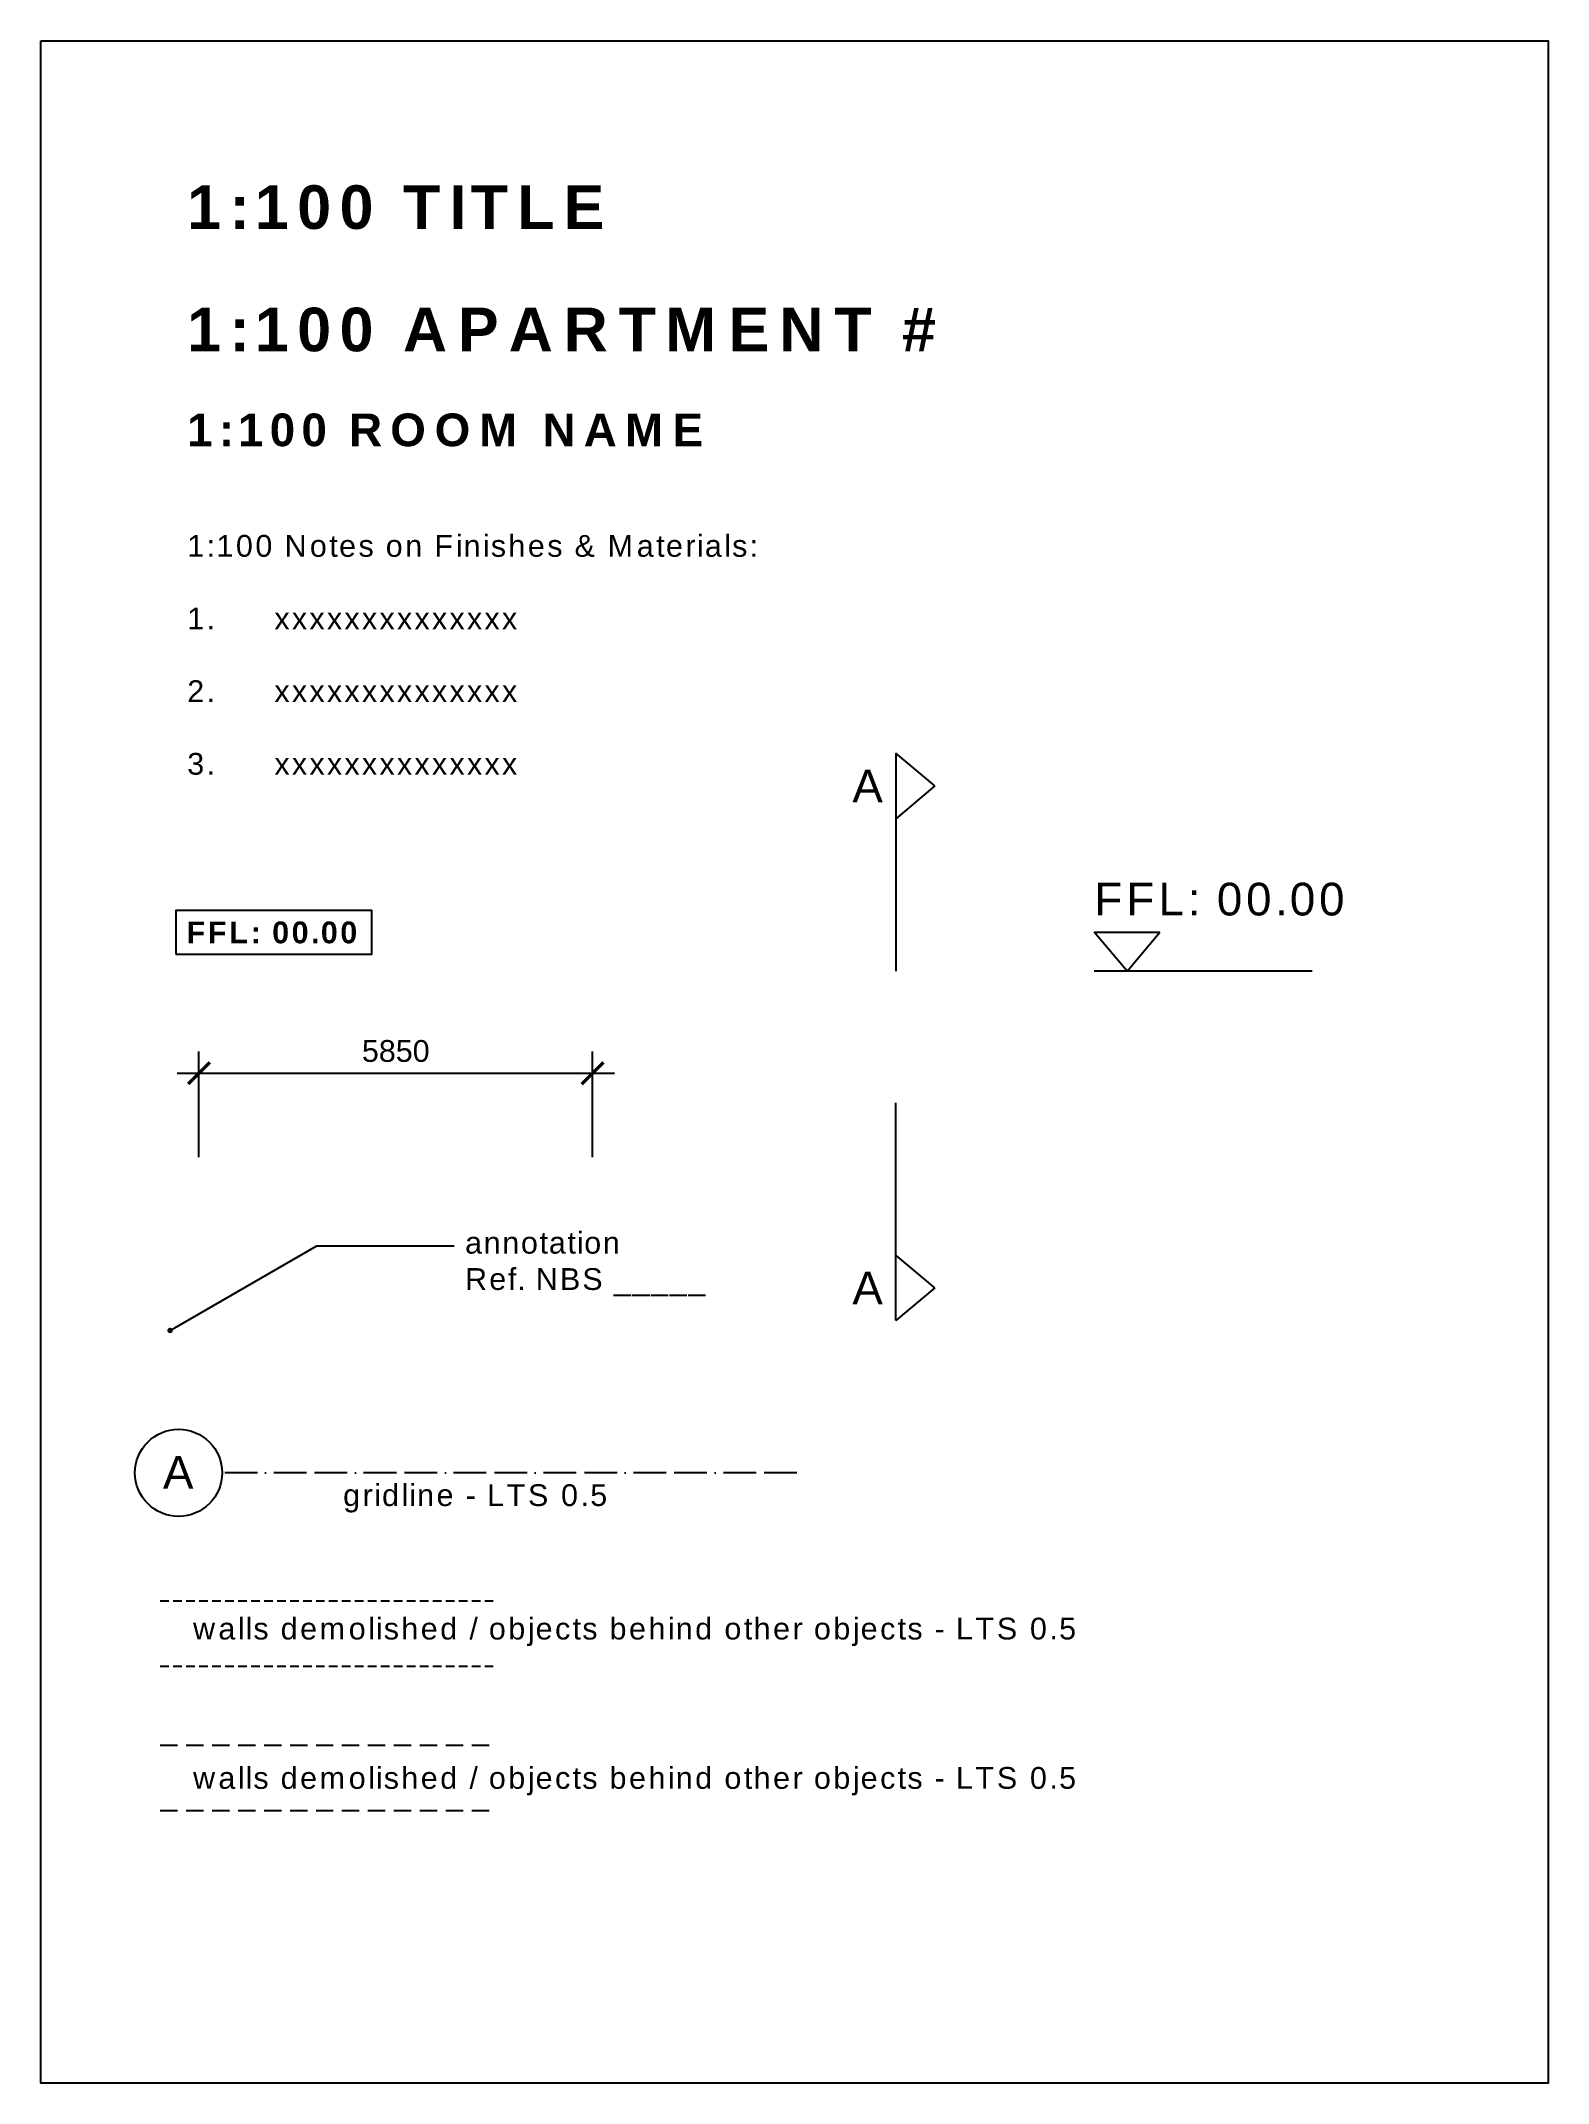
# Model space of a CAD drawing. Header units: millimetres. Extents: x 0 to 257100, y -5590 to 37493.
# Drawn here: x 19813 to 33644, y 0 to 18746 of the extents above; entities that cross this region are included whole.
import ezdxf
from ezdxf import colors
from ezdxf.entities.mleader import LeaderData, LeaderLine
from ezdxf.math import Vec2, Vec3

# ---------------------------------------------------------------- set-up
doc = ezdxf.new("R2010")
doc.units = ezdxf.units.MM
doc.header["$LTSCALE"] = 25
doc.header["$MEASUREMENT"] = 0
for name, pattern in [('ACAD_ISO11W100', [33, 12, -3, 12, -3, 0, -3]), ('DASHED2', [9.525, 6.35, -3.175]), ('HIDDEN2', [4.7625, 3.175, -1.5875])]:
    doc.linetypes.add(name, pattern=pattern)
for name, color, linetype in [('02 - Titles', 7, 'Continuous'), ('03 - Grids', 8, 'ACAD_ISO11W100'), ('05 - General Notes', 6, 'Continuous'), ('06 - Room Names', 2, 'Continuous'), ('07 - Dimensions', 6, 'Continuous'), ('20 - Existing Walls', 2, 'Continuous'), ('21 - New Walls', 4, 'Continuous')]:
    doc.layers.add(name, color=color, linetype=linetype)
doc.styles.add('GENERATED_STYLE_1', font='arial.ttf')
doc.styles.add('GENERATED_STYLE_7', font='arialbd.ttf')
doc.styles.get("Standard").update_dxf_attribs({"font": 'arial.ttf'})
doc.dimstyles.new('Dimstyle_6', dxfattribs={"dimtxt": 100, "dimasz": 100, "dimexe": 0.18, "dimexo": 0, "dimgap": 25, "dimtad": 1, "dimtih": 1, "dimtoh": 1, "dimdec": 0, "dimzin": 0, "dimdsep": 46, "dimtxsty": 'GENERATED_STYLE_1', "dimblk": 'ARCHTICK', "dimcen": 0.09, "dimclrd": 256, "dimclre": 256, "dimclrt": 256, "dimazin": 0, "dimtfac": 1, "dimtdec": 0, "dimtmove": 2, "dimatfit": 3, "dimfxl": 1, "dimtolj": 1, "dimtzin": 0, "dimlwd": -1, "dimlwe": -1, "dimarcsym": 0})

msp = doc.modelspace()

# ---------------------------------------------------------------- texts
at = {"layer": '02 - Titles', "insert": (21156.4, 17420.2), "char_height": 400, "attachment_point": 1, "style": 'GENERATED_STYLE_7'}
msp.add_mtext_dynamic_manual_height_columns('{\\T1.25;1:100 TITLE }', width=7726.016, gutter_width=12.5, heights=[0], dxfattribs=at)
at = {"layer": '03 - Grids', "insert": (20933.8, 5757.4), "char_height": 300, "attachment_point": 1, "style": 'GENERATED_STYLE_7'}
msp.add_mtext_dynamic_manual_height_columns('{\\fArial|b0|i0|c0|p34;\\T1.15;A\\fArial|b1|i0|c0|p34;\\P\\T1.25; }', width=934.828, gutter_width=12.5, heights=[0], dxfattribs=at)
at = {"layer": '05 - General Notes', "style": 'GENERATED_STYLE_7'}
for s, width, insert, char_height, attachment_point in [('\\pxsm1;{\\fArial|b0|i0|c0|p34;\\T1.15;1:100 Notes on Finishes & Materials:\\P\\P1.^Ixxxxxxxxxxxxxx\\P\\P2.^Ixxxxxxxxxxxxxx\\P\\P3.^Ixxxxxxxxxxxxxx\\P\\ps*;\\fArial|b1|i0|c0|p34;\\T1.25; }', 6799.531, (21156.4, 14210.8), 200, 1), ('{\\fArial|b0|i0|c0|p34;\\T1.15;A\\fArial|b1|i0|c0|p34;\\T1.25; }', 3008.916, (27259.7, 11906.7), 300, 4), ('{\\fArial|b0|i0|c0|p34;\\T1.15;FFL: 00.00\\fArial|b1|i0|c0|p34;\\T1.25; }', 3008.916, (29480, 10714.2), 300, 7), ('{\\T1.15;FFL: 00.00\\P\\T1.25; }', 1594.693, (21150.8, 10662.6), 200, 1), ('{\\fArial|b0|i0|c0|p34;\\T1.15;A\\fArial|b1|i0|c0|p34;\\T1.25; }', 3008.916, (27259.7, 7299.1), 300, 4), ('{\\fArial|b0|i0|c0|p34;\\T1.15;gridline - LTS 0.5}', 3775.182, (22587, 5497.3), 200, 1), ('{\\fArial|b0|i0|c0|p34;\\T1.15;walls demolished / objects behind other objects - LTS 0.5}', 9738.239, (21210.2, 4272.4), 200, 1), ('{\\fArial|b0|i0|c0|p34;\\T1.15;walls demolished / objects behind other objects - LTS 0.5}', 9055.133, (21210.2, 2901.8), 200, 1)]:
    msp.add_mtext_dynamic_manual_height_columns(s, width=width, gutter_width=12.5, heights=[0], dxfattribs=dict(at, insert=insert, char_height=char_height, attachment_point=attachment_point))
at = {"layer": '06 - Room Names', "attachment_point": 1, "style": 'GENERATED_STYLE_7'}
for s, width, insert, char_height in [('{\\T1.25;1:100 APARTMENT # }', 7726.016, (21156.4, 16297.1), 400), ('{\\T1.25;1:100 ROOM NAME }', 5753.498, (21156.4, 15325.7), 300)]:
    msp.add_mtext_dynamic_manual_height_columns(s, width=width, gutter_width=12.5, heights=[0], dxfattribs=dict(at, insert=insert, char_height=char_height))

# ---------------------------------------------------------------- blocks, each defined once
blk = doc.blocks.new('_ArchTick')
at = {"color": 0, "linetype": 'ByBlock', "const_width": 0.15}
blk.add_lwpolyline([(-0.5, -0.5), (0.5, 0.5)], dxfattribs=at)
blk = doc.blocks.new('*D20')
at = {"layer": '07 - Dimensions', "transparency": 16777216}
for p, q in [((21264, 8501), (21264, 9471)), ((24876, 8501), (24876, 9471)), ((21064, 9271), (25076, 9271))]:
    blk.add_line(p, q, dxfattribs=at)
at = {"layer": 'Defpoints', "color": 0, "linetype": 'Continuous', "transparency": 16777216}
for p in [(24876, 9271), (21264, 8501), (24876, 8501)]:
    blk.add_point(p, dxfattribs=at)
at = {"layer": '07 - Dimensions', "linetype": 'Continuous', "transparency": 16777216, "xscale": 200, "yscale": 200, "zscale": 200, "rotation": 180}
blk.add_blockref('_ArchTick', (21264, 9271), dxfattribs=at)
at = {"layer": '07 - Dimensions', "linetype": 'Continuous', "transparency": 16777216, "xscale": 200, "yscale": 200, "zscale": 200}
blk.add_blockref('_ArchTick', (24876, 9271), dxfattribs=at)
at = {"layer": '07 - Dimensions', "linetype": 'Continuous', "transparency": 16777216, "insert": (23070, 9473), "char_height": 200, "attachment_point": 5, "style": 'GENERATED_STYLE_1'}
blk.add_mtext('\\A1;\\A1;5850', dxfattribs=at)
blk = doc.blocks.new('_Dot')
at = {"color": 0, "linetype": 'ByBlock', "lineweight": -2}
blk.add_line((-0.5, 0), (-1, 0), dxfattribs=at)
at = {"color": 0, "linetype": 'ByBlock', "const_width": 0.5}
blk.add_lwpolyline([(-0.25, 0, 1), (0.25, 0, 1)], format="xyb", close=True, dxfattribs=at)

# ---------------------------------------------------------------- dimensions: what is measured, and where the dimension line sits
at = {"layer": '07 - Dimensions', "linetype": 'Continuous'}
dim = msp.add_linear_dim(base=(24876.2, 9271.2), p1=(21264, 8501), p2=(24876.2, 8501), text='\\A1;5850', dimstyle='Dimstyle_6', override={"dimtxt": 200, "dimasz": 200, "dimexe": 200, "dimgap": 100, "dimtad": 2, "dimtih": 0, "dimdle": 200, "dimse1": 0, "dimclrd": 256, "dimclre": 256, "dimclrt": 256, "dimfxlon": 0, "dimlwd": 65535, "dimlwe": 65535}, dxfattribs=at)
dim.commit()
dim.dimension.update_dxf_attribs({"geometry": '*D20', "text_midpoint": (23070.1, 9473.3)})

# ---------------------------------------------------------------- linework, layer by layer
at = {"layer": '03 - Grids'}
msp.add_line((26750.7, 5602.1), (21476.8, 5602.1), dxfattribs=at)
at = {"layer": '03 - Grids', "color": 7, "linetype": 'Continuous'}
msp.add_circle((21076.8, 5602.1), 400, dxfattribs=at)
at = {"layer": '05 - General Notes', "color": 6}
msp.add_lwpolyline([(19813.2, 18746.4), (33644.2, 18746.4), (33644.2, 0), (19813.2, 0)], close=True, dxfattribs=at)
at = {"layer": '05 - General Notes', "color": 8}
msp.add_lwpolyline([(21050.8, 10362.6), (22850.8, 10362.6), (22850.8, 10762.6), (21050.8, 10762.6)], close=True, dxfattribs=at)
at = {"layer": '07 - Dimensions'}
for p, q in [((27659.7, 12206.7), (27659.7, 10206.7)), ((29480, 10564.2), (30080, 10564.2)), ((31480, 10206.7), (29480, 10206.7)), ((27659.7, 6999.1), (27659.7, 8999.1))]:
    msp.add_line(p, q, dxfattribs=at)
at = {"layer": '07 - Dimensions', "color": 4}
for p, q in [((28017.2, 11906.7), (27659.7, 12206.7)), ((28017.2, 11906.7), (27659.7, 11606.7)), ((29780, 10206.7), (29480, 10564.2)), ((29780, 10206.7), (30080, 10564.2)), ((28017.2, 7299.1), (27659.7, 7599.1)), ((28017.2, 7299.1), (27659.7, 6999.1))]:
    msp.add_line(p, q, dxfattribs=at)
at = {"layer": '20 - Existing Walls', "color": 8, "linetype": 'HIDDEN2'}
for p, q in [((20909.2, 4426.3), (24002.4, 4426.3)), ((20909.2, 3826.3), (24002.4, 3826.3))]:
    msp.add_line(p, q, dxfattribs=at)
at = {"layer": '21 - New Walls', "color": 1, "linetype": 'DASHED2'}
for p, q in [((20909.2, 3103.6), (24002.4, 3103.6)), ((20909.2, 2503.6), (24002.4, 2503.6))]:
    msp.add_line(p, q, dxfattribs=at)

msp.set_redraw_order([(e.dxf.handle, doc.entitydb.next_handle()) for e in msp.query("TEXT MTEXT ATTDEF DIMENSION ARC_DIMENSION")])  # texts and dimensions are drawn at this point

# ---------------------------------------------------------------- leaders
at = {"layer": '05 - General Notes'}
ml = msp.add_multileader_mtext('Standard', dxfattribs=at)
ml.set_content('\\pxsm1;{\\fArial|b0|i0|c0|p34;\\T1.1;annotation\\PRef. NBS _____}', color=256)
ml.set_leader_properties()
ml.set_arrow_properties(name='DOT')
ml.build(insert=Vec2(0, 0))
ml.multileader.update_dxf_attribs({"dogleg_length": 0.36, "arrow_head_size": 50})
ctx = ml.context
ctx.base_point, ctx.char_height, ctx.arrow_head_size, ctx.landing_gap_size, ctx.plane_origin = Vec3(23605.8, 7686.6), 200, 50, 100, Vec3(19950.5, 7204.3)
notes = []
notes.append((ctx, [(0, (1, 1, 0), (22346.2, 7686.6), (1, 0), 1259.6, [(0, [(20999.2, 6908.9)], 0, [])])]))
ctx.mtext.insert, ctx.mtext.line_spacing_factor, ctx.mtext.flow_direction = Vec3(23705.8, 7814.3), 0.6, 5
for ctx, leaders in notes:
    for number, flags, end, landing, length, lines in leaders:
        leader = LeaderData()
        leader.index, (leader.has_last_leader_line, leader.has_dogleg_vector, leader.attachment_direction) = number, flags
        leader.last_leader_point, leader.dogleg_vector, leader.dogleg_length = Vec3(end), Vec3(landing), length
        for number, points, colour, breaks in lines:
            line = LeaderLine()
            line.index, line.vertices, line.color, line.breaks = number, Vec3.list(points), colors.encode_raw_color(colour), breaks
            leader.lines.append(line)
        ctx.leaders.append(leader)

doc.saveas('drawing.dxf')
